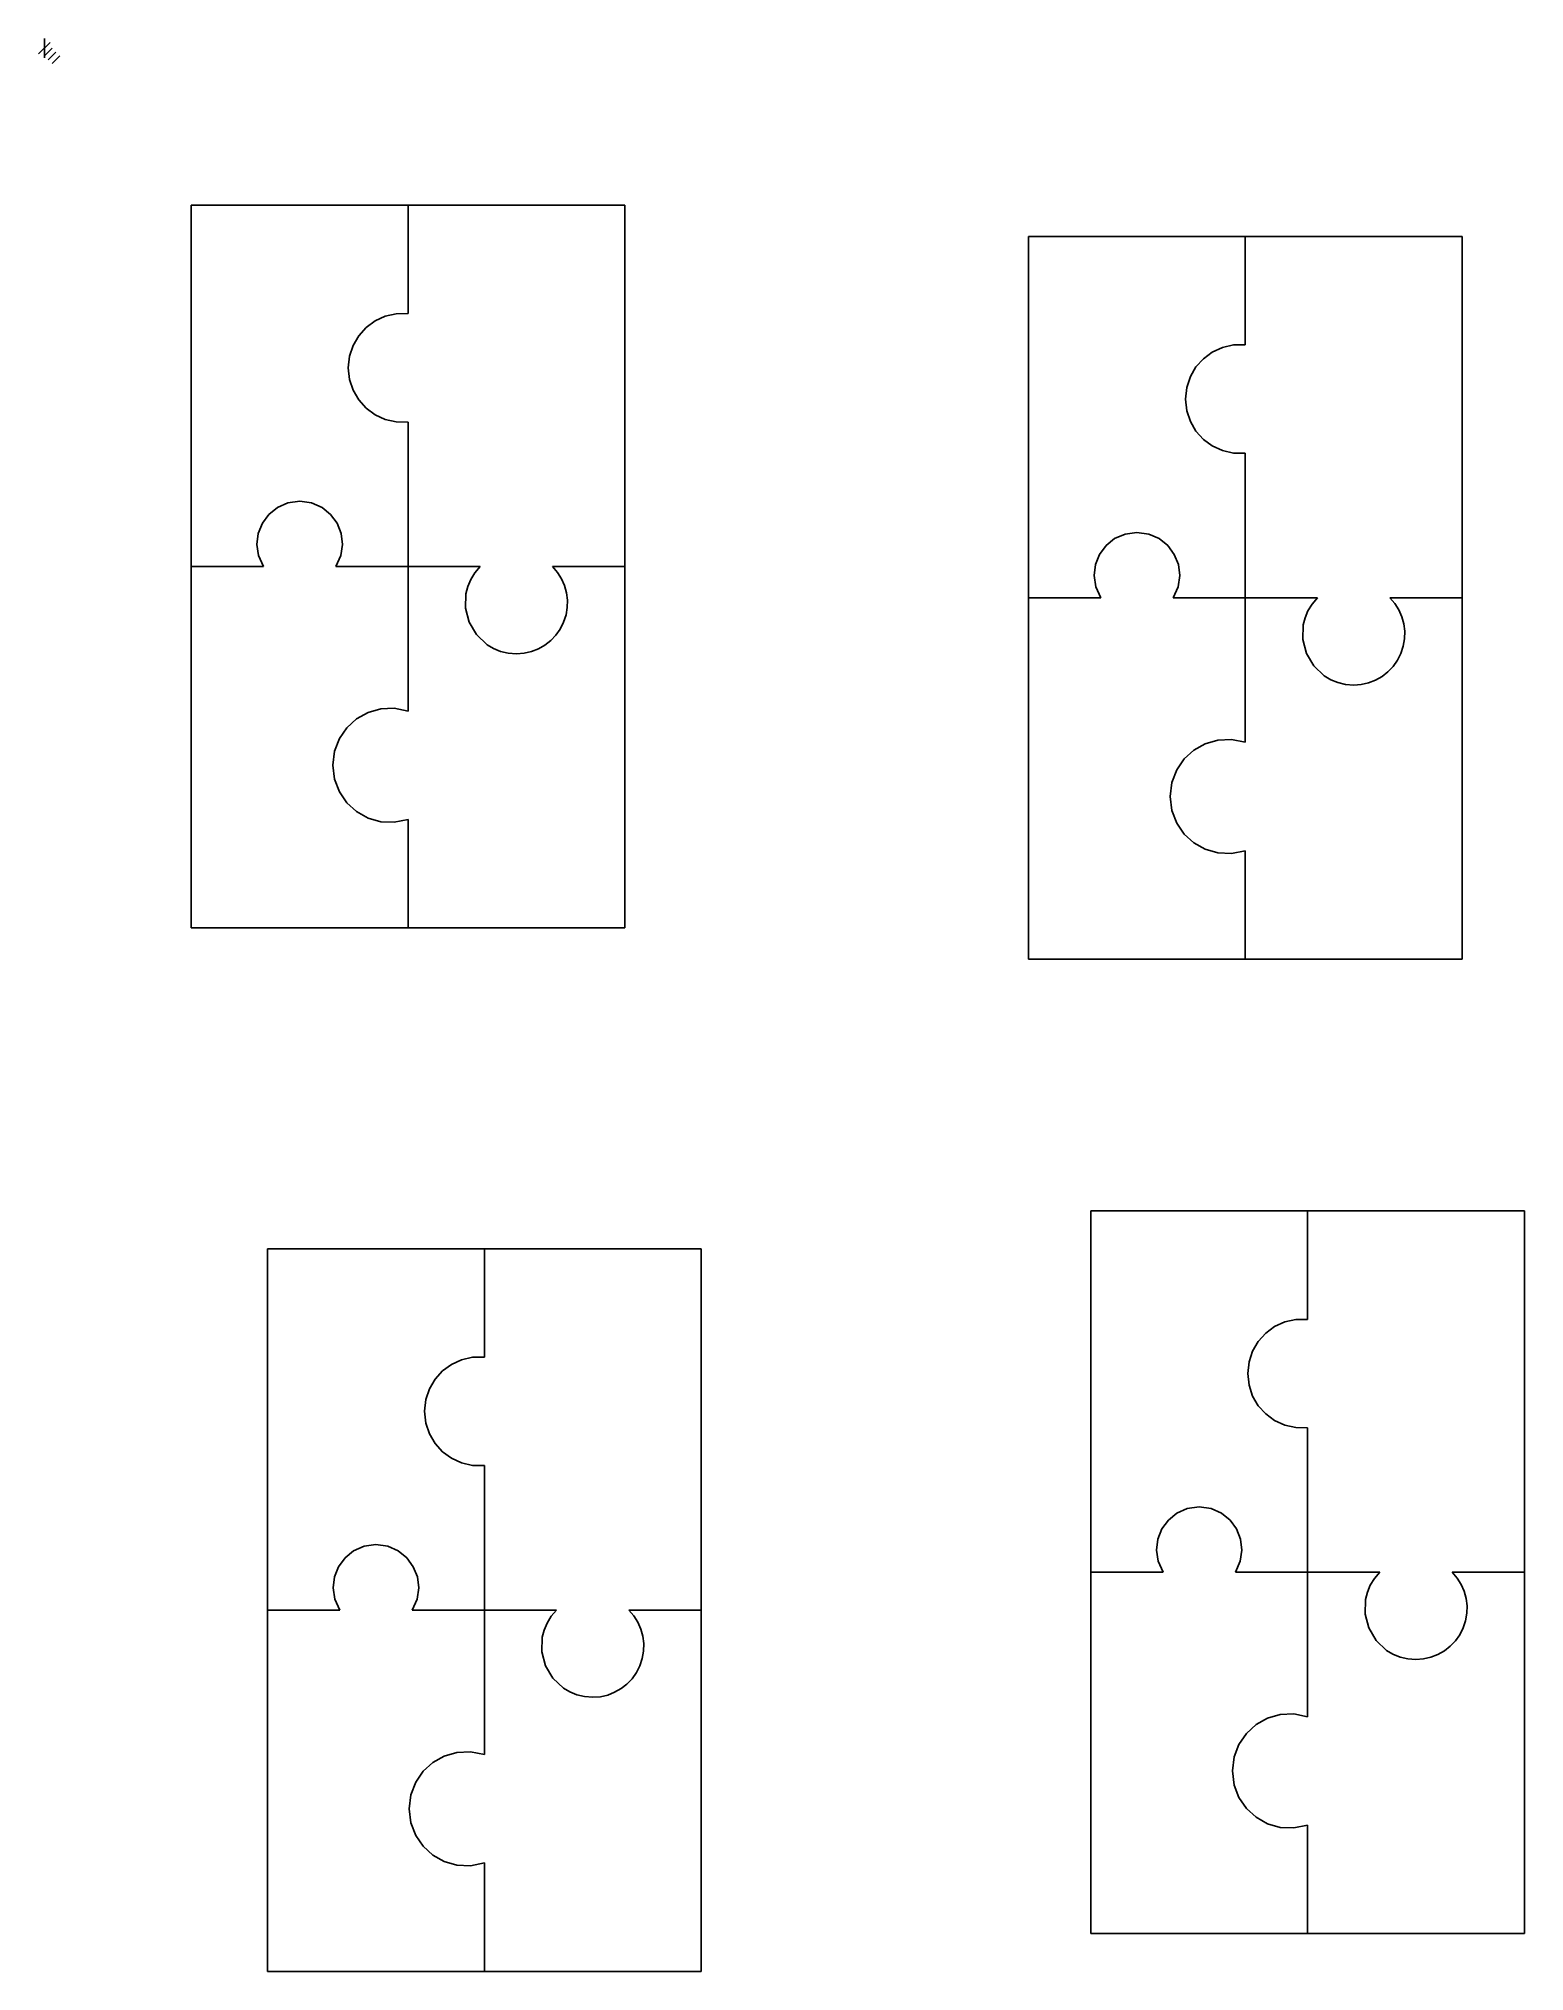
# Model space of a CAD drawing. Extents: x -1 to 205, y 31 to 298.
import ezdxf

# ---------------------------------------------------------------- set-up
doc = ezdxf.new("R2010")
doc.units = 0

msp = doc.modelspace()

# ---------------------------------------------------------------- linework, layer by layer
for p, q in [((20.339, 175.267), (20.339, 275.267)), ((20.339, 275.267), (80.3389, 275.267)), ((20.339, 175.267), (20.339, 275.267)), ((20.339, 275.267), (80.3389, 275.267)), ((20.339, 175.267), (20.339, 275.267)), ((20.339, 275.267), (80.3389, 275.267)), ((20.339, 175.267), (20.339, 275.267)), ((20.339, 275.267), (80.3389, 275.267)), ((50.3389, 275.267), (50.3389, 260.267)), ((50.3389, 275.267), (50.3389, 260.267)), ((50.3389, 275.267), (50.3389, 260.267)), ((50.3389, 275.267), (50.3389, 260.267)), ((80.3389, 275.267), (80.3389, 175.267)), ((80.3389, 275.267), (80.3389, 175.267)), ((80.3389, 275.267), (80.3389, 175.267)), ((80.3389, 275.267), (80.3389, 175.267)), ((136.225, 170.944), (136.225, 270.944)), ((136.225, 270.944), (196.225, 270.944)), ((136.225, 170.944), (136.225, 270.944)), ((136.225, 270.944), (196.225, 270.944)), ((136.225, 170.944), (136.225, 270.944)), ((136.225, 270.944), (196.225, 270.944)), ((136.225, 170.944), (136.225, 270.944)), ((136.225, 270.944), (196.225, 270.944)), ((166.225, 270.944), (166.225, 255.944)), ((166.225, 270.944), (166.225, 255.944)), ((166.225, 270.944), (166.225, 255.944)), ((166.225, 270.944), (166.225, 255.944)), ((196.225, 270.944), (196.225, 170.944)), ((196.225, 270.944), (196.225, 170.944)), ((196.225, 270.944), (196.225, 170.944)), ((196.225, 270.944), (196.225, 170.944)), ((47.175674, 259.905891), (45.772349, 259.260507)), ((47.175674, 259.905891), (45.772349, 259.260507)), ((47.175674, 259.905891), (45.772349, 259.260507)), ((47.175674, 259.905891), (45.772349, 259.260507)), ((48.710563, 260.252903), (47.175674, 259.905891)), ((48.710563, 260.252903), (47.175674, 259.905891)), ((48.710563, 260.252903), (47.175674, 259.905891)), ((48.710563, 260.252903), (47.175674, 259.905891)), ((50.3389, 260.267), (48.710563, 260.252903)), ((50.3389, 260.267), (48.710563, 260.252903)), ((50.3389, 260.267), (48.710563, 260.252903)), ((50.3389, 260.267), (48.710563, 260.252903)), ((43.512853, 257.212796), (42.732911, 255.879553)), ((43.512853, 257.212796), (42.732911, 255.879553)), ((43.512853, 257.212796), (42.732911, 255.879553)), ((43.512853, 257.212796), (42.732911, 255.879553)), ((44.538704, 258.351295), (43.512853, 257.212796)), ((44.538704, 258.351295), (43.512853, 257.212796)), ((44.538704, 258.351295), (43.512853, 257.212796)), ((44.538704, 258.351295), (43.512853, 257.212796)), ((45.772349, 259.260507), (44.538704, 258.351295)), ((45.772349, 259.260507), (44.538704, 258.351295)), ((45.772349, 259.260507), (44.538704, 258.351295)), ((45.772349, 259.260507), (44.538704, 258.351295)), ((42.236995, 254.38611), (42.06322, 252.76701)), ((42.236995, 254.38611), (42.06322, 252.76701)), ((42.236995, 254.38611), (42.06322, 252.76701)), ((42.236995, 254.38611), (42.06322, 252.76701)), ((42.732911, 255.879553), (42.236995, 254.38611)), ((42.732911, 255.879553), (42.236995, 254.38611)), ((42.732911, 255.879553), (42.236995, 254.38611)), ((42.732911, 255.879553), (42.236995, 254.38611)), ((161.658449, 254.937507), (160.424804, 254.028295)), ((161.658449, 254.937507), (160.424804, 254.028295)), ((161.658449, 254.937507), (160.424804, 254.028295)), ((161.658449, 254.937507), (160.424804, 254.028295)), ((163.061774, 255.582891), (161.658449, 254.937507)), ((163.061774, 255.582891), (161.658449, 254.937507)), ((163.061774, 255.582891), (161.658449, 254.937507)), ((163.061774, 255.582891), (161.658449, 254.937507)), ((164.596663, 255.929903), (163.061774, 255.582891)), ((164.596663, 255.929903), (163.061774, 255.582891)), ((164.596663, 255.929903), (163.061774, 255.582891)), ((164.596663, 255.929903), (163.061774, 255.582891)), ((166.225, 255.944), (164.596663, 255.929903)), ((166.225, 255.944), (164.596663, 255.929903)), ((166.225, 255.944), (164.596663, 255.929903)), ((166.225, 255.944), (164.596663, 255.929903)), ((42.06322, 252.76701), (42.236995, 251.147913)), ((42.06322, 252.76701), (42.236995, 251.147913)), ((42.06322, 252.76701), (42.236995, 251.147913)), ((42.06322, 252.76701), (42.236995, 251.147913)), ((158.619011, 251.556553), (158.123095, 250.06311)), ((158.619011, 251.556553), (158.123095, 250.06311)), ((158.619011, 251.556553), (158.123095, 250.06311)), ((158.619011, 251.556553), (158.123095, 250.06311)), ((159.398953, 252.889796), (158.619011, 251.556553)), ((159.398953, 252.889796), (158.619011, 251.556553)), ((159.398953, 252.889796), (158.619011, 251.556553)), ((159.398953, 252.889796), (158.619011, 251.556553)), ((160.424804, 254.028295), (159.398953, 252.889796)), ((160.424804, 254.028295), (159.398953, 252.889796)), ((160.424804, 254.028295), (159.398953, 252.889796)), ((160.424804, 254.028295), (159.398953, 252.889796)), ((42.236995, 251.147913), (42.73291, 249.654472)), ((42.236995, 251.147913), (42.73291, 249.654472)), ((42.236995, 251.147913), (42.73291, 249.654472)), ((42.236995, 251.147913), (42.73291, 249.654472)), ((42.73291, 249.654472), (43.51285, 248.321231)), ((42.73291, 249.654472), (43.51285, 248.321231)), ((42.73291, 249.654472), (43.51285, 248.321231)), ((42.73291, 249.654472), (43.51285, 248.321231)), ((158.123095, 250.06311), (157.94932, 248.44401)), ((158.123095, 250.06311), (157.94932, 248.44401)), ((158.123095, 250.06311), (157.94932, 248.44401)), ((158.123095, 250.06311), (157.94932, 248.44401)), ((43.51285, 248.321231), (44.5387, 247.182732)), ((43.51285, 248.321231), (44.5387, 247.182732)), ((43.51285, 248.321231), (44.5387, 247.182732)), ((43.51285, 248.321231), (44.5387, 247.182732)), ((44.5387, 247.182732), (45.772345, 246.273519)), ((44.5387, 247.182732), (45.772345, 246.273519)), ((44.5387, 247.182732), (45.772345, 246.273519)), ((44.5387, 247.182732), (45.772345, 246.273519)), ((45.772345, 246.273519), (47.17567, 245.628134)), ((45.772345, 246.273519), (47.17567, 245.628134)), ((45.772345, 246.273519), (47.17567, 245.628134)), ((45.772345, 246.273519), (47.17567, 245.628134)), ((157.94932, 248.44401), (158.123095, 246.824913)), ((157.94932, 248.44401), (158.123095, 246.824913)), ((157.94932, 248.44401), (158.123095, 246.824913)), ((157.94932, 248.44401), (158.123095, 246.824913)), ((158.123095, 246.824913), (158.61901, 245.331472)), ((158.123095, 246.824913), (158.61901, 245.331472)), ((158.123095, 246.824913), (158.61901, 245.331472)), ((158.123095, 246.824913), (158.61901, 245.331472)), ((47.17567, 245.628134), (48.71056, 245.28112)), ((47.17567, 245.628134), (48.71056, 245.28112)), ((47.17567, 245.628134), (48.71056, 245.28112)), ((47.17567, 245.628134), (48.71056, 245.28112)), ((48.71056, 245.28112), (50.3389, 245.26702)), ((48.71056, 245.28112), (50.3389, 245.26702)), ((48.71056, 245.28112), (50.3389, 245.26702)), ((48.71056, 245.28112), (50.3389, 245.26702)), ((50.3389, 245.267), (50.3389, 225.267)), ((50.3389, 245.267), (50.3389, 225.267)), ((50.3389, 245.267), (50.3389, 225.267)), ((50.3389, 245.267), (50.3389, 225.267)), ((158.61901, 245.331472), (159.39895, 243.998231)), ((158.61901, 245.331472), (159.39895, 243.998231)), ((158.61901, 245.331472), (159.39895, 243.998231)), ((158.61901, 245.331472), (159.39895, 243.998231)), ((159.39895, 243.998231), (160.4248, 242.859733)), ((159.39895, 243.998231), (160.4248, 242.859733)), ((159.39895, 243.998231), (160.4248, 242.859733)), ((159.39895, 243.998231), (160.4248, 242.859733)), ((160.4248, 242.859733), (161.658445, 241.950519)), ((160.4248, 242.859733), (161.658445, 241.950519)), ((160.4248, 242.859733), (161.658445, 241.950519)), ((160.4248, 242.859733), (161.658445, 241.950519)), ((161.658445, 241.950519), (163.06177, 241.305134)), ((161.658445, 241.950519), (163.06177, 241.305134)), ((161.658445, 241.950519), (163.06177, 241.305134)), ((161.658445, 241.950519), (163.06177, 241.305134)), ((163.06177, 241.305134), (164.59666, 240.95812)), ((163.06177, 241.305134), (164.59666, 240.95812)), ((163.06177, 241.305134), (164.59666, 240.95812)), ((163.06177, 241.305134), (164.59666, 240.95812)), ((164.59666, 240.95812), (166.225, 240.94402)), ((164.59666, 240.95812), (166.225, 240.94402)), ((164.59666, 240.95812), (166.225, 240.94402)), ((164.59666, 240.95812), (166.225, 240.94402)), ((166.225, 240.944), (166.225, 220.944)), ((166.225, 240.944), (166.225, 220.944)), ((166.225, 240.944), (166.225, 220.944)), ((166.225, 240.944), (166.225, 220.944)), ((32.248847, 233.458734), (31.061811, 232.492892)), ((32.248847, 233.458734), (31.061811, 232.492892)), ((32.248847, 233.458734), (31.061811, 232.492892)), ((32.248847, 233.458734), (31.061811, 232.492892)), ((33.688149, 234.092416), (32.248847, 233.458734)), ((33.688149, 234.092416), (32.248847, 233.458734)), ((33.688149, 234.092416), (32.248847, 233.458734)), ((33.688149, 234.092416), (32.248847, 233.458734)), ((35.33891, 234.32006), (33.688149, 234.092416)), ((35.33891, 234.32006), (33.688149, 234.092416)), ((35.33891, 234.32006), (33.688149, 234.092416)), ((35.33891, 234.32006), (33.688149, 234.092416)), ((36.98967, 234.092416), (35.33891, 234.32006)), ((36.98967, 234.092416), (35.33891, 234.32006)), ((36.98967, 234.092416), (35.33891, 234.32006)), ((36.98967, 234.092416), (35.33891, 234.32006)), ((38.428973, 233.458735), (36.98967, 234.092416)), ((38.428973, 233.458735), (36.98967, 234.092416)), ((38.428973, 233.458735), (36.98967, 234.092416)), ((38.428973, 233.458735), (36.98967, 234.092416)), ((39.616008, 232.492895), (38.428973, 233.458735)), ((39.616008, 232.492895), (38.428973, 233.458735)), ((39.616008, 232.492895), (38.428973, 233.458735)), ((39.616008, 232.492895), (38.428973, 233.458735)), ((30.16785, 231.268769), (29.607772, 229.86024)), ((30.16785, 231.268769), (29.607772, 229.86024)), ((30.16785, 231.268769), (29.607772, 229.86024)), ((30.16785, 231.268769), (29.607772, 229.86024)), ((31.061811, 232.492892), (30.16785, 231.268769)), ((31.061811, 232.492892), (30.16785, 231.268769)), ((31.061811, 232.492892), (30.16785, 231.268769)), ((31.061811, 232.492892), (30.16785, 231.268769)), ((40.509969, 231.268772), (39.616008, 232.492895)), ((40.509969, 231.268772), (39.616008, 232.492895)), ((40.509969, 231.268772), (39.616008, 232.492895)), ((40.509969, 231.268772), (39.616008, 232.492895)), ((41.070047, 229.860245), (40.509969, 231.268772)), ((41.070047, 229.860245), (40.509969, 231.268772)), ((41.070047, 229.860245), (40.509969, 231.268772)), ((41.070047, 229.860245), (40.509969, 231.268772)), ((29.607772, 229.86024), (29.422386, 228.341184)), ((29.607772, 229.86024), (29.422386, 228.341184)), ((29.607772, 229.86024), (29.422386, 228.341184)), ((29.607772, 229.86024), (29.422386, 228.341184)), ((29.422386, 228.341184), (29.652499, 226.785478)), ((29.422386, 228.341184), (29.652499, 226.785478)), ((29.422386, 228.341184), (29.652499, 226.785478)), ((29.422386, 228.341184), (29.652499, 226.785478)), ((41.025321, 226.785481), (41.255434, 228.341188)), ((41.025321, 226.785481), (41.255434, 228.341188)), ((41.025321, 226.785481), (41.255434, 228.341188)), ((41.025321, 226.785481), (41.255434, 228.341188)), ((41.255434, 228.341188), (41.070047, 229.860245)), ((41.255434, 228.341188), (41.070047, 229.860245)), ((41.255434, 228.341188), (41.070047, 229.860245)), ((41.255434, 228.341188), (41.070047, 229.860245)), ((146.947911, 228.169892), (146.05395, 226.945769)), ((146.947911, 228.169892), (146.05395, 226.945769)), ((146.947911, 228.169892), (146.05395, 226.945769)), ((146.947911, 228.169892), (146.05395, 226.945769)), ((148.134947, 229.135734), (146.947911, 228.169892)), ((148.134947, 229.135734), (146.947911, 228.169892)), ((148.134947, 229.135734), (146.947911, 228.169892)), ((148.134947, 229.135734), (146.947911, 228.169892)), ((149.574249, 229.769416), (148.134947, 229.135734)), ((149.574249, 229.769416), (148.134947, 229.135734)), ((149.574249, 229.769416), (148.134947, 229.135734)), ((149.574249, 229.769416), (148.134947, 229.135734)), ((151.22501, 229.99706), (149.574249, 229.769416)), ((151.22501, 229.99706), (149.574249, 229.769416)), ((151.22501, 229.99706), (149.574249, 229.769416)), ((151.22501, 229.99706), (149.574249, 229.769416)), ((152.87577, 229.769416), (151.22501, 229.99706)), ((152.87577, 229.769416), (151.22501, 229.99706)), ((152.87577, 229.769416), (151.22501, 229.99706)), ((152.87577, 229.769416), (151.22501, 229.99706)), ((154.315073, 229.135734), (152.87577, 229.769416)), ((154.315073, 229.135734), (152.87577, 229.769416)), ((154.315073, 229.135734), (152.87577, 229.769416)), ((154.315073, 229.135734), (152.87577, 229.769416)), ((155.502108, 228.169892), (154.315073, 229.135734)), ((155.502108, 228.169892), (154.315073, 229.135734)), ((155.502108, 228.169892), (154.315073, 229.135734)), ((155.502108, 228.169892), (154.315073, 229.135734)), ((156.396069, 226.945769), (155.502108, 228.169892)), ((156.396069, 226.945769), (155.502108, 228.169892)), ((156.396069, 226.945769), (155.502108, 228.169892)), ((156.396069, 226.945769), (155.502108, 228.169892)), ((20.3389, 225.267), (30.3389, 225.267)), ((20.3389, 225.267), (30.3389, 225.267)), ((20.3389, 225.267), (30.3389, 225.267)), ((20.3389, 225.267), (30.3389, 225.267)), ((29.652499, 226.785478), (30.33892, 225.267)), ((29.652499, 226.785478), (30.33892, 225.267)), ((29.652499, 226.785478), (30.33892, 225.267)), ((29.652499, 226.785478), (30.33892, 225.267)), ((40.3389, 225.267), (41.025321, 226.785481)), ((40.3389, 225.267), (41.025321, 226.785481)), ((40.3389, 225.267), (41.025321, 226.785481)), ((40.3389, 225.267), (41.025321, 226.785481)), ((40.3389, 225.267), (50.3389, 225.267)), ((40.3389, 225.267), (50.3389, 225.267)), ((40.3389, 225.267), (50.3389, 225.267)), ((40.3389, 225.267), (50.3389, 225.267)), ((50.3389, 205.267), (50.3389, 225.267)), ((50.3389, 225.267), (60.3389, 225.267)), ((50.3389, 205.267), (50.3389, 225.267)), ((50.3389, 225.267), (60.3389, 225.267)), ((50.3389, 205.267), (50.3389, 225.267)), ((50.3389, 225.267), (60.3389, 225.267)), ((50.3389, 205.267), (50.3389, 225.267)), ((50.3389, 225.267), (60.3389, 225.267)), ((60.3389, 225.267), (59.591713, 224.397307)), ((60.3389, 225.267), (59.591713, 224.397307)), ((60.3389, 225.267), (59.591713, 224.397307)), ((60.3389, 225.267), (59.591713, 224.397307)), ((71.030257, 224.463634), (70.33888, 225.267)), ((71.030257, 224.463634), (70.33888, 225.267)), ((71.030257, 224.463634), (70.33888, 225.267)), ((71.030257, 224.463634), (70.33888, 225.267)), ((70.3389, 225.267), (80.3389, 225.267)), ((70.3389, 225.267), (80.3389, 225.267)), ((70.3389, 225.267), (80.3389, 225.267)), ((70.3389, 225.267), (80.3389, 225.267)), ((145.493872, 225.53724), (145.308486, 224.018184)), ((145.493872, 225.53724), (145.308486, 224.018184)), ((145.493872, 225.53724), (145.308486, 224.018184)), ((145.493872, 225.53724), (145.308486, 224.018184)), ((146.05395, 226.945769), (145.493872, 225.53724)), ((146.05395, 226.945769), (145.493872, 225.53724)), ((146.05395, 226.945769), (145.493872, 225.53724)), ((146.05395, 226.945769), (145.493872, 225.53724)), ((156.956147, 225.53724), (156.396069, 226.945769)), ((156.956147, 225.53724), (156.396069, 226.945769)), ((156.956147, 225.53724), (156.396069, 226.945769)), ((156.956147, 225.53724), (156.396069, 226.945769)), ((157.141534, 224.018184), (156.956147, 225.53724)), ((157.141534, 224.018184), (156.956147, 225.53724)), ((157.141534, 224.018184), (156.956147, 225.53724)), ((157.141534, 224.018184), (156.956147, 225.53724)), ((58.606269, 222.498806), (58.354927, 221.501572)), ((58.606269, 222.498806), (58.354927, 221.501572)), ((58.606269, 222.498806), (58.354927, 221.501572)), ((58.606269, 222.498806), (58.354927, 221.501572)), ((59.01635, 223.469314), (58.606269, 222.498806)), ((59.01635, 223.469314), (58.606269, 222.498806)), ((59.01635, 223.469314), (58.606269, 222.498806)), ((59.01635, 223.469314), (58.606269, 222.498806)), ((59.591713, 224.397307), (59.01635, 223.469314)), ((59.591713, 224.397307), (59.01635, 223.469314)), ((59.591713, 224.397307), (59.01635, 223.469314)), ((59.591713, 224.397307), (59.01635, 223.469314)), ((71.585452, 223.581347), (71.030257, 224.463634)), ((71.585452, 223.581347), (71.030257, 224.463634)), ((71.585452, 223.581347), (71.030257, 224.463634)), ((71.585452, 223.581347), (71.030257, 224.463634)), ((72.001161, 222.636763), (71.585452, 223.581347)), ((72.001161, 222.636763), (71.585452, 223.581347)), ((72.001161, 222.636763), (71.585452, 223.581347)), ((72.001161, 222.636763), (71.585452, 223.581347)), ((72.274076, 221.6465), (72.001161, 222.636763)), ((72.274076, 221.6465), (72.001161, 222.636763)), ((72.274076, 221.6465), (72.001161, 222.636763)), ((72.274076, 221.6465), (72.001161, 222.636763)), ((145.308486, 224.018184), (145.538599, 222.462478)), ((145.308486, 224.018184), (145.538599, 222.462478)), ((145.308486, 224.018184), (145.538599, 222.462478)), ((145.308486, 224.018184), (145.538599, 222.462478)), ((145.538599, 222.462478), (146.22502, 220.944)), ((145.538599, 222.462478), (146.22502, 220.944)), ((145.538599, 222.462478), (146.22502, 220.944)), ((145.538599, 222.462478), (146.22502, 220.944)), ((156.225, 220.944), (156.911421, 222.462478)), ((156.225, 220.944), (156.911421, 222.462478)), ((156.225, 220.944), (156.911421, 222.462478)), ((156.225, 220.944), (156.911421, 222.462478)), ((156.911421, 222.462478), (157.141534, 224.018184)), ((156.911421, 222.462478), (157.141534, 224.018184)), ((156.911421, 222.462478), (157.141534, 224.018184)), ((156.911421, 222.462478), (157.141534, 224.018184)), ((58.354927, 221.501572), (58.302288, 219.490066)), ((58.354927, 221.501572), (58.302288, 219.490066)), ((58.354927, 221.501572), (58.302288, 219.490066)), ((58.354927, 221.501572), (58.302288, 219.490066)), ((58.302288, 219.490066), (58.806093, 217.561089)), ((58.302288, 219.490066), (58.806093, 217.561089)), ((58.302288, 219.490066), (58.806093, 217.561089)), ((58.302288, 219.490066), (58.806093, 217.561089)), ((72.203006, 218.567855), (72.378305, 219.595425)), ((72.203006, 218.567855), (72.378305, 219.595425)), ((72.203006, 218.567855), (72.378305, 219.595425)), ((72.203006, 218.567855), (72.378305, 219.595425)), ((72.400893, 220.62718), (72.274076, 221.6465)), ((72.400893, 220.62718), (72.274076, 221.6465)), ((72.400893, 220.62718), (72.274076, 221.6465)), ((72.400893, 220.62718), (72.274076, 221.6465)), ((72.378305, 219.595425), (72.400893, 220.62718)), ((72.378305, 219.595425), (72.400893, 220.62718)), ((72.378305, 219.595425), (72.400893, 220.62718)), ((72.378305, 219.595425), (72.400893, 220.62718)), ((136.225, 220.944), (146.225, 220.944)), ((136.225, 220.944), (146.225, 220.944)), ((136.225, 220.944), (146.225, 220.944)), ((136.225, 220.944), (146.225, 220.944)), ((156.225, 220.944), (166.225, 220.944)), ((156.225, 220.944), (166.225, 220.944)), ((156.225, 220.944), (166.225, 220.944)), ((156.225, 220.944), (166.225, 220.944)), ((166.225, 200.944), (166.225, 220.944)), ((166.225, 220.944), (176.225, 220.944)), ((166.225, 200.944), (166.225, 220.944)), ((166.225, 220.944), (176.225, 220.944)), ((166.225, 200.944), (166.225, 220.944)), ((166.225, 220.944), (176.225, 220.944)), ((166.225, 200.944), (166.225, 220.944)), ((166.225, 220.944), (176.225, 220.944)), ((175.477813, 220.074307), (174.90245, 219.146314)), ((175.477813, 220.074307), (174.90245, 219.146314)), ((175.477813, 220.074307), (174.90245, 219.146314)), ((175.477813, 220.074307), (174.90245, 219.146314)), ((176.225, 220.944), (175.477813, 220.074307)), ((176.225, 220.944), (175.477813, 220.074307)), ((176.225, 220.944), (175.477813, 220.074307)), ((176.225, 220.944), (175.477813, 220.074307)), ((186.916357, 220.140634), (186.22498, 220.944)), ((186.916357, 220.140634), (186.22498, 220.944)), ((186.916357, 220.140634), (186.22498, 220.944)), ((186.916357, 220.140634), (186.22498, 220.944)), ((186.225, 220.944), (196.225, 220.944)), ((186.225, 220.944), (196.225, 220.944)), ((186.225, 220.944), (196.225, 220.944)), ((186.225, 220.944), (196.225, 220.944)), ((187.471552, 219.258347), (186.916357, 220.140634)), ((187.471552, 219.258347), (186.916357, 220.140634)), ((187.471552, 219.258347), (186.916357, 220.140634)), ((187.471552, 219.258347), (186.916357, 220.140634)), ((58.806093, 217.561089), (59.813997, 215.840932)), ((58.806093, 217.561089), (59.813997, 215.840932)), ((58.806093, 217.561089), (59.813997, 215.840932)), ((58.806093, 217.561089), (59.813997, 215.840932)), ((71.394054, 216.614943), (71.87169, 217.56109)), ((71.394054, 216.614943), (71.87169, 217.56109)), ((71.394054, 216.614943), (71.87169, 217.56109)), ((71.394054, 216.614943), (71.87169, 217.56109)), ((71.87169, 217.56109), (72.203006, 218.567855)), ((71.87169, 217.56109), (72.203006, 218.567855)), ((71.87169, 217.56109), (72.203006, 218.567855)), ((71.87169, 217.56109), (72.203006, 218.567855)), ((174.241027, 217.178572), (174.188388, 215.167066)), ((174.241027, 217.178572), (174.188388, 215.167066)), ((174.241027, 217.178572), (174.188388, 215.167066)), ((174.241027, 217.178572), (174.188388, 215.167066)), ((174.492369, 218.175806), (174.241027, 217.178572)), ((174.492369, 218.175806), (174.241027, 217.178572)), ((174.492369, 218.175806), (174.241027, 217.178572)), ((174.492369, 218.175806), (174.241027, 217.178572)), ((174.90245, 219.146314), (174.492369, 218.175806)), ((174.90245, 219.146314), (174.492369, 218.175806)), ((174.90245, 219.146314), (174.492369, 218.175806)), ((174.90245, 219.146314), (174.492369, 218.175806)), ((187.887261, 218.313763), (187.471552, 219.258347)), ((187.887261, 218.313763), (187.471552, 219.258347)), ((187.887261, 218.313763), (187.471552, 219.258347)), ((187.887261, 218.313763), (187.471552, 219.258347)), ((188.160176, 217.3235), (187.887261, 218.313763)), ((188.160176, 217.3235), (187.887261, 218.313763)), ((188.160176, 217.3235), (187.887261, 218.313763)), ((188.160176, 217.3235), (187.887261, 218.313763)), ((188.286993, 216.30418), (188.160176, 217.3235)), ((188.286993, 216.30418), (188.160176, 217.3235)), ((188.286993, 216.30418), (188.160176, 217.3235)), ((188.286993, 216.30418), (188.160176, 217.3235)), ((59.813997, 215.840932), (61.27366, 214.455886)), ((59.813997, 215.840932), (61.27366, 214.455886)), ((59.813997, 215.840932), (61.27366, 214.455886)), ((59.813997, 215.840932), (61.27366, 214.455886)), ((61.27366, 214.455886), (62.156543, 213.928497)), ((61.27366, 214.455886), (62.156543, 213.928497)), ((61.27366, 214.455886), (62.156543, 213.928497)), ((61.27366, 214.455886), (62.156543, 213.928497)), ((68.374146, 213.880676), (69.267349, 214.387874)), ((68.374146, 213.880676), (69.267349, 214.387874)), ((68.374146, 213.880676), (69.267349, 214.387874)), ((68.374146, 213.880676), (69.267349, 214.387874)), ((69.267349, 214.387874), (70.077794, 215.018925)), ((69.267349, 214.387874), (70.077794, 215.018925)), ((69.267349, 214.387874), (70.077794, 215.018925)), ((69.267349, 214.387874), (70.077794, 215.018925)), ((70.077794, 215.018925), (70.791392, 215.764418)), ((70.077794, 215.018925), (70.791392, 215.764418)), ((70.077794, 215.018925), (70.791392, 215.764418)), ((70.077794, 215.018925), (70.791392, 215.764418)), ((70.791392, 215.764418), (71.394054, 216.614943)), ((70.791392, 215.764418), (71.394054, 216.614943)), ((70.791392, 215.764418), (71.394054, 216.614943)), ((70.791392, 215.764418), (71.394054, 216.614943)), ((174.188388, 215.167066), (174.692193, 213.238089)), ((174.188388, 215.167066), (174.692193, 213.238089)), ((174.188388, 215.167066), (174.692193, 213.238089)), ((174.188388, 215.167066), (174.692193, 213.238089)), ((187.75779, 213.23809), (188.089106, 214.244855)), ((187.75779, 213.23809), (188.089106, 214.244855)), ((187.75779, 213.23809), (188.089106, 214.244855)), ((187.75779, 213.23809), (188.089106, 214.244855)), ((188.089106, 214.244855), (188.264405, 215.272425)), ((188.089106, 214.244855), (188.264405, 215.272425)), ((188.089106, 214.244855), (188.264405, 215.272425)), ((188.089106, 214.244855), (188.264405, 215.272425)), ((188.264405, 215.272425), (188.286993, 216.30418)), ((188.264405, 215.272425), (188.286993, 216.30418)), ((188.264405, 215.272425), (188.286993, 216.30418)), ((188.264405, 215.272425), (188.286993, 216.30418)), ((62.156543, 213.928497), (63.132738, 213.532245)), ((62.156543, 213.928497), (63.132738, 213.532245)), ((62.156543, 213.928497), (63.132738, 213.532245)), ((62.156543, 213.928497), (63.132738, 213.532245)), ((63.132738, 213.532245), (64.195701, 213.282917)), ((63.132738, 213.532245), (64.195701, 213.282917)), ((63.132738, 213.532245), (64.195701, 213.282917)), ((63.132738, 213.532245), (64.195701, 213.282917)), ((64.195701, 213.282917), (65.33889, 213.1963)), ((64.195701, 213.282917), (65.33889, 213.1963)), ((64.195701, 213.282917), (65.33889, 213.1963)), ((64.195701, 213.282917), (65.33889, 213.1963)), ((65.33889, 213.1963), (66.395827, 213.275478)), ((65.33889, 213.1963), (66.395827, 213.275478)), ((65.33889, 213.1963), (66.395827, 213.275478)), ((65.33889, 213.1963), (66.395827, 213.275478)), ((66.395827, 213.275478), (67.412276, 213.50674)), ((66.395827, 213.275478), (67.412276, 213.50674)), ((66.395827, 213.275478), (67.412276, 213.50674)), ((66.395827, 213.275478), (67.412276, 213.50674)), ((67.412276, 213.50674), (68.374146, 213.880676)), ((67.412276, 213.50674), (68.374146, 213.880676)), ((67.412276, 213.50674), (68.374146, 213.880676)), ((67.412276, 213.50674), (68.374146, 213.880676)), ((174.692193, 213.238089), (175.700097, 211.517932)), ((174.692193, 213.238089), (175.700097, 211.517932)), ((174.692193, 213.238089), (175.700097, 211.517932)), ((174.692193, 213.238089), (175.700097, 211.517932)), ((175.700097, 211.517932), (177.15976, 210.132886)), ((175.700097, 211.517932), (177.15976, 210.132886)), ((175.700097, 211.517932), (177.15976, 210.132886)), ((175.700097, 211.517932), (177.15976, 210.132886)), ((185.963894, 210.695925), (186.677492, 211.441418)), ((185.963894, 210.695925), (186.677492, 211.441418)), ((185.963894, 210.695925), (186.677492, 211.441418)), ((185.963894, 210.695925), (186.677492, 211.441418)), ((186.677492, 211.441418), (187.280154, 212.291943)), ((186.677492, 211.441418), (187.280154, 212.291943)), ((186.677492, 211.441418), (187.280154, 212.291943)), ((186.677492, 211.441418), (187.280154, 212.291943)), ((187.280154, 212.291943), (187.75779, 213.23809)), ((187.280154, 212.291943), (187.75779, 213.23809)), ((187.280154, 212.291943), (187.75779, 213.23809)), ((187.280154, 212.291943), (187.75779, 213.23809)), ((177.15976, 210.132886), (178.042643, 209.605497)), ((177.15976, 210.132886), (178.042643, 209.605497)), ((177.15976, 210.132886), (178.042643, 209.605497)), ((177.15976, 210.132886), (178.042643, 209.605497)), ((178.042643, 209.605497), (179.018838, 209.209245)), ((178.042643, 209.605497), (179.018838, 209.209245)), ((178.042643, 209.605497), (179.018838, 209.209245)), ((178.042643, 209.605497), (179.018838, 209.209245)), ((179.018838, 209.209245), (180.081801, 208.959917)), ((179.018838, 209.209245), (180.081801, 208.959917)), ((179.018838, 209.209245), (180.081801, 208.959917)), ((179.018838, 209.209245), (180.081801, 208.959917)), ((180.081801, 208.959917), (181.22499, 208.8733)), ((180.081801, 208.959917), (181.22499, 208.8733)), ((180.081801, 208.959917), (181.22499, 208.8733)), ((180.081801, 208.959917), (181.22499, 208.8733)), ((181.22499, 208.8733), (182.281927, 208.952478)), ((181.22499, 208.8733), (182.281927, 208.952478)), ((181.22499, 208.8733), (182.281927, 208.952478)), ((181.22499, 208.8733), (182.281927, 208.952478)), ((182.281927, 208.952478), (183.298376, 209.18374)), ((182.281927, 208.952478), (183.298376, 209.18374)), ((182.281927, 208.952478), (183.298376, 209.18374)), ((182.281927, 208.952478), (183.298376, 209.18374)), ((183.298376, 209.18374), (184.260246, 209.557676)), ((183.298376, 209.18374), (184.260246, 209.557676)), ((183.298376, 209.18374), (184.260246, 209.557676)), ((183.298376, 209.18374), (184.260246, 209.557676)), ((184.260246, 209.557676), (185.153449, 210.064874)), ((184.260246, 209.557676), (185.153449, 210.064874)), ((184.260246, 209.557676), (185.153449, 210.064874)), ((184.260246, 209.557676), (185.153449, 210.064874)), ((185.153449, 210.064874), (185.963894, 210.695925)), ((185.153449, 210.064874), (185.963894, 210.695925)), ((185.153449, 210.064874), (185.963894, 210.695925)), ((185.153449, 210.064874), (185.963894, 210.695925)), ((43.2164, 204.180411), (41.875908, 202.961284)), ((43.2164, 204.180411), (41.875908, 202.961284)), ((43.2164, 204.180411), (41.875908, 202.961284)), ((43.2164, 204.180411), (41.875908, 202.961284)), ((44.796855, 205.066612), (43.2164, 204.180411)), ((44.796855, 205.066612), (43.2164, 204.180411)), ((44.796855, 205.066612), (43.2164, 204.180411)), ((44.796855, 205.066612), (43.2164, 204.180411)), ((46.553363, 205.573821), (44.796855, 205.066612)), ((46.553363, 205.573821), (44.796855, 205.066612)), ((46.553363, 205.573821), (44.796855, 205.066612)), ((46.553363, 205.573821), (44.796855, 205.066612)), ((48.422014, 205.655972), (46.553363, 205.573821)), ((48.422014, 205.655972), (46.553363, 205.573821)), ((48.422014, 205.655972), (46.553363, 205.573821)), ((48.422014, 205.655972), (46.553363, 205.573821)), ((50.3389, 205.267), (48.422014, 205.655972)), ((50.3389, 205.267), (48.422014, 205.655972)), ((50.3389, 205.267), (48.422014, 205.655972)), ((50.3389, 205.267), (48.422014, 205.655972)), ((40.839288, 201.455296), (40.170448, 199.708513)), ((40.839288, 201.455296), (40.170448, 199.708513)), ((40.839288, 201.455296), (40.170448, 199.708513)), ((40.839288, 201.455296), (40.170448, 199.708513)), ((41.875908, 202.961284), (40.839288, 201.455296)), ((41.875908, 202.961284), (40.839288, 201.455296)), ((41.875908, 202.961284), (40.839288, 201.455296)), ((41.875908, 202.961284), (40.839288, 201.455296)), ((160.682955, 200.743616), (159.1025, 199.857415)), ((160.682955, 200.743616), (159.1025, 199.857415)), ((160.682955, 200.743616), (159.1025, 199.857415)), ((160.682955, 200.743616), (159.1025, 199.857415)), ((162.439462, 201.250825), (160.682955, 200.743616)), ((162.439462, 201.250825), (160.682955, 200.743616)), ((162.439462, 201.250825), (160.682955, 200.743616)), ((162.439462, 201.250825), (160.682955, 200.743616)), ((164.308114, 201.332975), (162.439462, 201.250825)), ((164.308114, 201.332975), (162.439462, 201.250825)), ((164.308114, 201.332975), (162.439462, 201.250825)), ((164.308114, 201.332975), (162.439462, 201.250825)), ((166.225, 200.944), (164.308114, 201.332975)), ((166.225, 200.944), (164.308114, 201.332975)), ((166.225, 200.944), (164.308114, 201.332975)), ((166.225, 200.944), (164.308114, 201.332975)), ((40.170448, 199.708513), (39.9333, 197.767)), ((40.170448, 199.708513), (39.9333, 197.767)), ((40.170448, 199.708513), (39.9333, 197.767)), ((40.170448, 199.708513), (39.9333, 197.767)), ((157.762008, 198.638287), (156.725388, 197.132297)), ((157.762008, 198.638287), (156.725388, 197.132297)), ((157.762008, 198.638287), (156.725388, 197.132297)), ((157.762008, 198.638287), (156.725388, 197.132297)), ((159.1025, 199.857415), (157.762008, 198.638287)), ((159.1025, 199.857415), (157.762008, 198.638287)), ((159.1025, 199.857415), (157.762008, 198.638287)), ((159.1025, 199.857415), (157.762008, 198.638287)), ((39.9333, 197.767), (40.170449, 195.825487)), ((39.9333, 197.767), (40.170449, 195.825487)), ((39.9333, 197.767), (40.170449, 195.825487)), ((39.9333, 197.767), (40.170449, 195.825487)), ((40.170449, 195.825487), (40.83929, 194.078704)), ((40.170449, 195.825487), (40.83929, 194.078704)), ((40.170449, 195.825487), (40.83929, 194.078704)), ((40.170449, 195.825487), (40.83929, 194.078704)), ((156.056548, 195.385513), (155.8194, 193.444)), ((156.056548, 195.385513), (155.8194, 193.444)), ((156.056548, 195.385513), (155.8194, 193.444)), ((156.056548, 195.385513), (155.8194, 193.444)), ((156.725388, 197.132297), (156.056548, 195.385513)), ((156.725388, 197.132297), (156.056548, 195.385513)), ((156.725388, 197.132297), (156.056548, 195.385513)), ((156.725388, 197.132297), (156.056548, 195.385513)), ((40.83929, 194.078704), (41.875913, 192.572716)), ((40.83929, 194.078704), (41.875913, 192.572716)), ((40.83929, 194.078704), (41.875913, 192.572716)), ((40.83929, 194.078704), (41.875913, 192.572716)), ((155.8194, 193.444), (156.056549, 191.502487)), ((155.8194, 193.444), (156.056549, 191.502487)), ((155.8194, 193.444), (156.056549, 191.502487)), ((155.8194, 193.444), (156.056549, 191.502487)), ((41.875913, 192.572716), (43.216408, 191.353589)), ((41.875913, 192.572716), (43.216408, 191.353589)), ((41.875913, 192.572716), (43.216408, 191.353589)), ((41.875913, 192.572716), (43.216408, 191.353589)), ((43.216408, 191.353589), (44.796863, 190.467388)), ((43.216408, 191.353589), (44.796863, 190.467388)), ((43.216408, 191.353589), (44.796863, 190.467388)), ((43.216408, 191.353589), (44.796863, 190.467388)), ((44.796863, 190.467388), (46.553371, 189.960179)), ((44.796863, 190.467388), (46.553371, 189.960179)), ((44.796863, 190.467388), (46.553371, 189.960179)), ((44.796863, 190.467388), (46.553371, 189.960179)), ((46.553371, 189.960179), (48.42202, 189.878028)), ((46.553371, 189.960179), (48.42202, 189.878028)), ((46.553371, 189.960179), (48.42202, 189.878028)), ((46.553371, 189.960179), (48.42202, 189.878028)), ((48.42202, 189.878028), (50.3389, 190.267)), ((48.42202, 189.878028), (50.3389, 190.267)), ((48.42202, 189.878028), (50.3389, 190.267)), ((48.42202, 189.878028), (50.3389, 190.267)), ((50.3389, 175.266), (50.3389, 190.268)), ((50.3389, 175.266), (50.3389, 190.268)), ((50.3389, 175.266), (50.3389, 190.268)), ((50.3389, 175.266), (50.3389, 190.268)), ((156.056549, 191.502487), (156.72539, 189.755704)), ((156.056549, 191.502487), (156.72539, 189.755704)), ((156.056549, 191.502487), (156.72539, 189.755704)), ((156.056549, 191.502487), (156.72539, 189.755704)), ((156.72539, 189.755704), (157.762013, 188.249716)), ((156.72539, 189.755704), (157.762013, 188.249716)), ((156.72539, 189.755704), (157.762013, 188.249716)), ((156.72539, 189.755704), (157.762013, 188.249716)), ((157.762013, 188.249716), (159.102508, 187.030589)), ((157.762013, 188.249716), (159.102508, 187.030589)), ((157.762013, 188.249716), (159.102508, 187.030589)), ((157.762013, 188.249716), (159.102508, 187.030589)), ((159.102508, 187.030589), (160.682963, 186.144388)), ((159.102508, 187.030589), (160.682963, 186.144388)), ((159.102508, 187.030589), (160.682963, 186.144388)), ((159.102508, 187.030589), (160.682963, 186.144388)), ((160.682963, 186.144388), (162.439471, 185.637179)), ((160.682963, 186.144388), (162.439471, 185.637179)), ((160.682963, 186.144388), (162.439471, 185.637179)), ((160.682963, 186.144388), (162.439471, 185.637179)), ((162.439471, 185.637179), (164.30812, 185.555028)), ((162.439471, 185.637179), (164.30812, 185.555028)), ((162.439471, 185.637179), (164.30812, 185.555028)), ((162.439471, 185.637179), (164.30812, 185.555028)), ((164.30812, 185.555028), (166.225, 185.944)), ((164.30812, 185.555028), (166.225, 185.944)), ((164.30812, 185.555028), (166.225, 185.944)), ((164.30812, 185.555028), (166.225, 185.944)), ((166.225, 170.943), (166.225, 185.945)), ((166.225, 170.943), (166.225, 185.945)), ((166.225, 170.943), (166.225, 185.945)), ((166.225, 170.943), (166.225, 185.945)), ((80.3389, 175.267), (20.339, 175.267)), ((80.3389, 175.267), (20.339, 175.267)), ((80.3389, 175.267), (20.339, 175.267)), ((80.3389, 175.267), (20.339, 175.267)), ((196.225, 170.944), (136.225, 170.944)), ((196.225, 170.944), (136.225, 170.944)), ((196.225, 170.944), (136.225, 170.944)), ((196.225, 170.944), (136.225, 170.944)), ((144.85, 36.0828), (144.85, 136.083)), ((144.85, 136.083), (204.85, 136.083)), ((144.85, 36.0828), (144.85, 136.083)), ((144.85, 136.083), (204.85, 136.083)), ((144.85, 36.0828), (144.85, 136.083)), ((144.85, 136.083), (204.85, 136.083)), ((144.85, 36.0828), (144.85, 136.083)), ((144.85, 136.083), (204.85, 136.083)), ((174.85, 136.083), (174.85, 121.083)), ((174.85, 136.083), (174.85, 121.083)), ((174.85, 136.083), (174.85, 121.083)), ((174.85, 136.083), (174.85, 121.083)), ((204.85, 136.083), (204.85, 36.0828)), ((204.85, 136.083), (204.85, 36.0828)), ((204.85, 136.083), (204.85, 36.0828)), ((204.85, 136.083), (204.85, 36.0828)), ((30.8968, 30.8556), (30.8968, 130.855)), ((30.8968, 130.855), (90.8968, 130.855)), ((30.8968, 30.8556), (30.8968, 130.855)), ((30.8968, 130.855), (90.8968, 130.855)), ((30.8968, 30.8556), (30.8968, 130.855)), ((30.8968, 130.855), (90.8968, 130.855)), ((30.8968, 30.8556), (30.8968, 130.855)), ((30.8968, 130.855), (90.8968, 130.855)), ((60.8968, 130.856), (60.8968, 115.856)), ((60.8968, 130.856), (60.8968, 115.856)), ((60.8968, 130.856), (60.8968, 115.856)), ((60.8968, 130.856), (60.8968, 115.856)), ((90.8968, 130.855), (90.8968, 30.8556)), ((90.8968, 130.855), (90.8968, 30.8556)), ((90.8968, 130.855), (90.8968, 30.8556)), ((90.8968, 130.855), (90.8968, 30.8556)), ((171.686774, 120.721891), (170.283449, 120.076507)), ((171.686774, 120.721891), (170.283449, 120.076507)), ((171.686774, 120.721891), (170.283449, 120.076507)), ((171.686774, 120.721891), (170.283449, 120.076507)), ((173.221663, 121.068903), (171.686774, 120.721891)), ((173.221663, 121.068903), (171.686774, 120.721891)), ((173.221663, 121.068903), (171.686774, 120.721891)), ((173.221663, 121.068903), (171.686774, 120.721891)), ((174.85, 121.083), (173.221663, 121.068903)), ((174.85, 121.083), (173.221663, 121.068903)), ((174.85, 121.083), (173.221663, 121.068903)), ((174.85, 121.083), (173.221663, 121.068903)), ((168.023953, 118.028796), (167.244011, 116.695553)), ((168.023953, 118.028796), (167.244011, 116.695553)), ((168.023953, 118.028796), (167.244011, 116.695553)), ((168.023953, 118.028796), (167.244011, 116.695553)), ((169.049804, 119.167295), (168.023953, 118.028796)), ((169.049804, 119.167295), (168.023953, 118.028796)), ((169.049804, 119.167295), (168.023953, 118.028796)), ((169.049804, 119.167295), (168.023953, 118.028796)), ((170.283449, 120.076507), (169.049804, 119.167295)), ((170.283449, 120.076507), (169.049804, 119.167295)), ((170.283449, 120.076507), (169.049804, 119.167295)), ((170.283449, 120.076507), (169.049804, 119.167295)), ((57.733574, 115.494891), (56.330249, 114.849507)), ((57.733574, 115.494891), (56.330249, 114.849507)), ((57.733574, 115.494891), (56.330249, 114.849507)), ((57.733574, 115.494891), (56.330249, 114.849507)), ((59.268463, 115.841903), (57.733574, 115.494891)), ((59.268463, 115.841903), (57.733574, 115.494891)), ((59.268463, 115.841903), (57.733574, 115.494891)), ((59.268463, 115.841903), (57.733574, 115.494891)), ((60.8968, 115.856), (59.268463, 115.841903)), ((60.8968, 115.856), (59.268463, 115.841903)), ((60.8968, 115.856), (59.268463, 115.841903)), ((60.8968, 115.856), (59.268463, 115.841903)), ((166.748095, 115.20211), (166.57432, 113.58301)), ((166.748095, 115.20211), (166.57432, 113.58301)), ((166.748095, 115.20211), (166.57432, 113.58301)), ((166.748095, 115.20211), (166.57432, 113.58301)), ((167.244011, 116.695553), (166.748095, 115.20211)), ((167.244011, 116.695553), (166.748095, 115.20211)), ((167.244011, 116.695553), (166.748095, 115.20211)), ((167.244011, 116.695553), (166.748095, 115.20211)), ((54.070753, 112.801796), (53.290811, 111.468553)), ((54.070753, 112.801796), (53.290811, 111.468553)), ((54.070753, 112.801796), (53.290811, 111.468553)), ((54.070753, 112.801796), (53.290811, 111.468553)), ((55.096604, 113.940295), (54.070753, 112.801796)), ((55.096604, 113.940295), (54.070753, 112.801796)), ((55.096604, 113.940295), (54.070753, 112.801796)), ((55.096604, 113.940295), (54.070753, 112.801796)), ((56.330249, 114.849507), (55.096604, 113.940295)), ((56.330249, 114.849507), (55.096604, 113.940295)), ((56.330249, 114.849507), (55.096604, 113.940295)), ((56.330249, 114.849507), (55.096604, 113.940295)), ((166.57432, 113.58301), (166.748095, 111.963913)), ((166.57432, 113.58301), (166.748095, 111.963913)), ((166.57432, 113.58301), (166.748095, 111.963913)), ((166.57432, 113.58301), (166.748095, 111.963913)), ((52.794895, 109.97511), (52.62112, 108.35601)), ((52.794895, 109.97511), (52.62112, 108.35601)), ((52.794895, 109.97511), (52.62112, 108.35601)), ((52.794895, 109.97511), (52.62112, 108.35601)), ((53.290811, 111.468553), (52.794895, 109.97511)), ((53.290811, 111.468553), (52.794895, 109.97511)), ((53.290811, 111.468553), (52.794895, 109.97511)), ((53.290811, 111.468553), (52.794895, 109.97511)), ((166.748095, 111.963913), (167.24401, 110.470472)), ((166.748095, 111.963913), (167.24401, 110.470472)), ((166.748095, 111.963913), (167.24401, 110.470472)), ((166.748095, 111.963913), (167.24401, 110.470472)), ((167.24401, 110.470472), (168.02395, 109.137231)), ((167.24401, 110.470472), (168.02395, 109.137231)), ((167.24401, 110.470472), (168.02395, 109.137231)), ((167.24401, 110.470472), (168.02395, 109.137231)), ((52.62112, 108.35601), (52.794895, 106.736913)), ((52.62112, 108.35601), (52.794895, 106.736913)), ((52.62112, 108.35601), (52.794895, 106.736913)), ((52.62112, 108.35601), (52.794895, 106.736913)), ((168.02395, 109.137231), (169.0498, 107.998732)), ((168.02395, 109.137231), (169.0498, 107.998732)), ((168.02395, 109.137231), (169.0498, 107.998732)), ((168.02395, 109.137231), (169.0498, 107.998732)), ((169.0498, 107.998732), (170.283445, 107.089519)), ((169.0498, 107.998732), (170.283445, 107.089519)), ((169.0498, 107.998732), (170.283445, 107.089519)), ((169.0498, 107.998732), (170.283445, 107.089519)), ((170.283445, 107.089519), (171.68677, 106.444134)), ((170.283445, 107.089519), (171.68677, 106.444134)), ((170.283445, 107.089519), (171.68677, 106.444134)), ((170.283445, 107.089519), (171.68677, 106.444134)), ((52.794895, 106.736913), (53.29081, 105.243472)), ((52.794895, 106.736913), (53.29081, 105.243472)), ((52.794895, 106.736913), (53.29081, 105.243472)), ((52.794895, 106.736913), (53.29081, 105.243472)), ((53.29081, 105.243472), (54.07075, 103.910231)), ((53.29081, 105.243472), (54.07075, 103.910231)), ((53.29081, 105.243472), (54.07075, 103.910231)), ((53.29081, 105.243472), (54.07075, 103.910231)), ((171.68677, 106.444134), (173.22166, 106.09712)), ((171.68677, 106.444134), (173.22166, 106.09712)), ((171.68677, 106.444134), (173.22166, 106.09712)), ((171.68677, 106.444134), (173.22166, 106.09712)), ((173.22166, 106.09712), (174.85, 106.08302)), ((173.22166, 106.09712), (174.85, 106.08302)), ((173.22166, 106.09712), (174.85, 106.08302)), ((173.22166, 106.09712), (174.85, 106.08302)), ((174.85, 106.082), (174.85, 86.0827)), ((174.85, 106.082), (174.85, 86.0827)), ((174.85, 106.082), (174.85, 86.0827)), ((174.85, 106.082), (174.85, 86.0827)), ((54.07075, 103.910231), (55.0966, 102.771732)), ((54.07075, 103.910231), (55.0966, 102.771732)), ((54.07075, 103.910231), (55.0966, 102.771732)), ((54.07075, 103.910231), (55.0966, 102.771732)), ((55.0966, 102.771732), (56.330245, 101.862519)), ((55.0966, 102.771732), (56.330245, 101.862519)), ((55.0966, 102.771732), (56.330245, 101.862519)), ((55.0966, 102.771732), (56.330245, 101.862519)), ((56.330245, 101.862519), (57.73357, 101.217134)), ((56.330245, 101.862519), (57.73357, 101.217134)), ((56.330245, 101.862519), (57.73357, 101.217134)), ((56.330245, 101.862519), (57.73357, 101.217134)), ((57.73357, 101.217134), (59.26846, 100.87012)), ((57.73357, 101.217134), (59.26846, 100.87012)), ((57.73357, 101.217134), (59.26846, 100.87012)), ((57.73357, 101.217134), (59.26846, 100.87012)), ((59.26846, 100.87012), (60.8968, 100.85602)), ((59.26846, 100.87012), (60.8968, 100.85602)), ((59.26846, 100.87012), (60.8968, 100.85602)), ((59.26846, 100.87012), (60.8968, 100.85602)), ((60.8968, 100.855), (60.8968, 80.8555)), ((60.8968, 100.855), (60.8968, 80.8555)), ((60.8968, 100.855), (60.8968, 80.8555)), ((60.8968, 100.855), (60.8968, 80.8555)), ((156.759947, 94.274434), (155.572911, 93.308592)), ((156.759947, 94.274434), (155.572911, 93.308592)), ((156.759947, 94.274434), (155.572911, 93.308592)), ((156.759947, 94.274434), (155.572911, 93.308592)), ((158.199249, 94.908116), (156.759947, 94.274434)), ((158.199249, 94.908116), (156.759947, 94.274434)), ((158.199249, 94.908116), (156.759947, 94.274434)), ((158.199249, 94.908116), (156.759947, 94.274434)), ((159.85001, 95.13576), (158.199249, 94.908116)), ((159.85001, 95.13576), (158.199249, 94.908116)), ((159.85001, 95.13576), (158.199249, 94.908116)), ((159.85001, 95.13576), (158.199249, 94.908116)), ((161.50077, 94.908116), (159.85001, 95.13576)), ((161.50077, 94.908116), (159.85001, 95.13576)), ((161.50077, 94.908116), (159.85001, 95.13576)), ((161.50077, 94.908116), (159.85001, 95.13576)), ((162.940073, 94.274435), (161.50077, 94.908116)), ((162.940073, 94.274435), (161.50077, 94.908116)), ((162.940073, 94.274435), (161.50077, 94.908116)), ((162.940073, 94.274435), (161.50077, 94.908116)), ((164.127108, 93.308595), (162.940073, 94.274435)), ((164.127108, 93.308595), (162.940073, 94.274435)), ((164.127108, 93.308595), (162.940073, 94.274435)), ((164.127108, 93.308595), (162.940073, 94.274435)), ((154.67895, 92.084469), (154.118872, 90.67594)), ((154.67895, 92.084469), (154.118872, 90.67594)), ((154.67895, 92.084469), (154.118872, 90.67594)), ((154.67895, 92.084469), (154.118872, 90.67594)), ((155.572911, 93.308592), (154.67895, 92.084469)), ((155.572911, 93.308592), (154.67895, 92.084469)), ((155.572911, 93.308592), (154.67895, 92.084469)), ((155.572911, 93.308592), (154.67895, 92.084469)), ((165.021069, 92.084473), (164.127108, 93.308595)), ((165.021069, 92.084473), (164.127108, 93.308595)), ((165.021069, 92.084473), (164.127108, 93.308595)), ((165.021069, 92.084473), (164.127108, 93.308595)), ((165.581147, 90.675945), (165.021069, 92.084473)), ((165.581147, 90.675945), (165.021069, 92.084473)), ((165.581147, 90.675945), (165.021069, 92.084473)), ((165.581147, 90.675945), (165.021069, 92.084473)), ((42.806747, 89.047334), (41.619711, 88.081492)), ((42.806747, 89.047334), (41.619711, 88.081492)), ((42.806747, 89.047334), (41.619711, 88.081492)), ((42.806747, 89.047334), (41.619711, 88.081492)), ((44.246049, 89.681016), (42.806747, 89.047334)), ((44.246049, 89.681016), (42.806747, 89.047334)), ((44.246049, 89.681016), (42.806747, 89.047334)), ((44.246049, 89.681016), (42.806747, 89.047334)), ((45.89681, 89.90866), (44.246049, 89.681016)), ((45.89681, 89.90866), (44.246049, 89.681016)), ((45.89681, 89.90866), (44.246049, 89.681016)), ((45.89681, 89.90866), (44.246049, 89.681016)), ((47.54757, 89.681016), (45.89681, 89.90866)), ((47.54757, 89.681016), (45.89681, 89.90866)), ((47.54757, 89.681016), (45.89681, 89.90866)), ((47.54757, 89.681016), (45.89681, 89.90866)), ((48.986873, 89.047335), (47.54757, 89.681016)), ((48.986873, 89.047335), (47.54757, 89.681016)), ((48.986873, 89.047335), (47.54757, 89.681016)), ((48.986873, 89.047335), (47.54757, 89.681016)), ((50.173908, 88.081495), (48.986873, 89.047335)), ((50.173908, 88.081495), (48.986873, 89.047335)), ((50.173908, 88.081495), (48.986873, 89.047335)), ((50.173908, 88.081495), (48.986873, 89.047335)), ((154.118872, 90.67594), (153.933486, 89.156884)), ((154.118872, 90.67594), (153.933486, 89.156884)), ((154.118872, 90.67594), (153.933486, 89.156884)), ((154.118872, 90.67594), (153.933486, 89.156884)), ((153.933486, 89.156884), (154.163599, 87.601178)), ((153.933486, 89.156884), (154.163599, 87.601178)), ((153.933486, 89.156884), (154.163599, 87.601178)), ((153.933486, 89.156884), (154.163599, 87.601178)), ((165.536421, 87.601181), (165.766534, 89.156888)), ((165.536421, 87.601181), (165.766534, 89.156888)), ((165.536421, 87.601181), (165.766534, 89.156888)), ((165.536421, 87.601181), (165.766534, 89.156888)), ((165.766534, 89.156888), (165.581147, 90.675945)), ((165.766534, 89.156888), (165.581147, 90.675945)), ((165.766534, 89.156888), (165.581147, 90.675945)), ((165.766534, 89.156888), (165.581147, 90.675945)), ((40.72575, 86.857369), (40.165672, 85.44884)), ((40.72575, 86.857369), (40.165672, 85.44884)), ((40.72575, 86.857369), (40.165672, 85.44884)), ((40.72575, 86.857369), (40.165672, 85.44884)), ((41.619711, 88.081492), (40.72575, 86.857369)), ((41.619711, 88.081492), (40.72575, 86.857369)), ((41.619711, 88.081492), (40.72575, 86.857369)), ((41.619711, 88.081492), (40.72575, 86.857369)), ((51.067869, 86.857372), (50.173908, 88.081495)), ((51.067869, 86.857372), (50.173908, 88.081495)), ((51.067869, 86.857372), (50.173908, 88.081495)), ((51.067869, 86.857372), (50.173908, 88.081495)), ((51.627947, 85.448845), (51.067869, 86.857372)), ((51.627947, 85.448845), (51.067869, 86.857372)), ((51.627947, 85.448845), (51.067869, 86.857372)), ((51.627947, 85.448845), (51.067869, 86.857372)), ((144.85, 86.0827), (154.85, 86.0827)), ((144.85, 86.0827), (154.85, 86.0827)), ((144.85, 86.0827), (154.85, 86.0827)), ((144.85, 86.0827), (154.85, 86.0827)), ((154.163599, 87.601178), (154.85002, 86.0827)), ((154.163599, 87.601178), (154.85002, 86.0827)), ((154.163599, 87.601178), (154.85002, 86.0827)), ((154.163599, 87.601178), (154.85002, 86.0827)), ((164.85, 86.0827), (165.536421, 87.601181)), ((164.85, 86.0827), (165.536421, 87.601181)), ((164.85, 86.0827), (165.536421, 87.601181)), ((164.85, 86.0827), (165.536421, 87.601181)), ((164.85, 86.0827), (174.85, 86.0827)), ((164.85, 86.0827), (174.85, 86.0827)), ((164.85, 86.0827), (174.85, 86.0827)), ((164.85, 86.0827), (174.85, 86.0827)), ((174.85, 66.0828), (174.85, 86.0827)), ((174.85, 86.0827), (184.85, 86.0827)), ((174.85, 66.0828), (174.85, 86.0827)), ((174.85, 86.0827), (184.85, 86.0827)), ((174.85, 66.0828), (174.85, 86.0827)), ((174.85, 86.0827), (184.85, 86.0827)), ((174.85, 66.0828), (174.85, 86.0827)), ((174.85, 86.0827), (184.85, 86.0827)), ((184.85, 86.0827), (184.102813, 85.213007)), ((184.85, 86.0827), (184.102813, 85.213007)), ((184.85, 86.0827), (184.102813, 85.213007)), ((184.85, 86.0827), (184.102813, 85.213007)), ((195.541357, 85.279334), (194.84998, 86.0827)), ((195.541357, 85.279334), (194.84998, 86.0827)), ((195.541357, 85.279334), (194.84998, 86.0827)), ((195.541357, 85.279334), (194.84998, 86.0827)), ((194.85, 86.0827), (204.85, 86.0827)), ((194.85, 86.0827), (204.85, 86.0827)), ((194.85, 86.0827), (204.85, 86.0827)), ((194.85, 86.0827), (204.85, 86.0827)), ((40.165672, 85.44884), (39.980286, 83.929784)), ((40.165672, 85.44884), (39.980286, 83.929784)), ((40.165672, 85.44884), (39.980286, 83.929784)), ((40.165672, 85.44884), (39.980286, 83.929784)), ((39.980286, 83.929784), (40.210399, 82.374078)), ((39.980286, 83.929784), (40.210399, 82.374078)), ((39.980286, 83.929784), (40.210399, 82.374078)), ((39.980286, 83.929784), (40.210399, 82.374078)), ((51.583221, 82.374081), (51.813334, 83.929788)), ((51.583221, 82.374081), (51.813334, 83.929788)), ((51.583221, 82.374081), (51.813334, 83.929788)), ((51.583221, 82.374081), (51.813334, 83.929788)), ((51.813334, 83.929788), (51.627947, 85.448845)), ((51.813334, 83.929788), (51.627947, 85.448845)), ((51.813334, 83.929788), (51.627947, 85.448845)), ((51.813334, 83.929788), (51.627947, 85.448845)), ((183.117369, 83.314506), (182.866027, 82.317272)), ((183.117369, 83.314506), (182.866027, 82.317272)), ((183.117369, 83.314506), (182.866027, 82.317272)), ((183.117369, 83.314506), (182.866027, 82.317272)), ((183.52745, 84.285014), (183.117369, 83.314506)), ((183.52745, 84.285014), (183.117369, 83.314506)), ((183.52745, 84.285014), (183.117369, 83.314506)), ((183.52745, 84.285014), (183.117369, 83.314506)), ((184.102813, 85.213007), (183.52745, 84.285014)), ((184.102813, 85.213007), (183.52745, 84.285014)), ((184.102813, 85.213007), (183.52745, 84.285014)), ((184.102813, 85.213007), (183.52745, 84.285014)), ((196.096552, 84.397047), (195.541357, 85.279334)), ((196.096552, 84.397047), (195.541357, 85.279334)), ((196.096552, 84.397047), (195.541357, 85.279334)), ((196.096552, 84.397047), (195.541357, 85.279334)), ((196.512261, 83.452463), (196.096552, 84.397047)), ((196.512261, 83.452463), (196.096552, 84.397047)), ((196.512261, 83.452463), (196.096552, 84.397047)), ((196.512261, 83.452463), (196.096552, 84.397047)), ((196.785176, 82.4622), (196.512261, 83.452463)), ((196.785176, 82.4622), (196.512261, 83.452463)), ((196.785176, 82.4622), (196.512261, 83.452463)), ((196.785176, 82.4622), (196.512261, 83.452463)), ((30.8968, 80.8555), (40.8968, 80.8555)), ((30.8968, 80.8555), (40.8968, 80.8555)), ((30.8968, 80.8555), (40.8968, 80.8555)), ((30.8968, 80.8555), (40.8968, 80.8555)), ((40.210399, 82.374078), (40.89682, 80.8556)), ((40.210399, 82.374078), (40.89682, 80.8556)), ((40.210399, 82.374078), (40.89682, 80.8556)), ((40.210399, 82.374078), (40.89682, 80.8556)), ((50.8968, 80.8556), (51.583221, 82.374081)), ((50.8968, 80.8556), (51.583221, 82.374081)), ((50.8968, 80.8556), (51.583221, 82.374081)), ((50.8968, 80.8556), (51.583221, 82.374081)), ((50.8968, 80.8555), (60.8968, 80.8555)), ((50.8968, 80.8555), (60.8968, 80.8555)), ((50.8968, 80.8555), (60.8968, 80.8555)), ((50.8968, 80.8555), (60.8968, 80.8555)), ((60.8968, 60.8556), (60.8968, 80.8555)), ((60.8968, 80.8555), (70.8968, 80.8555)), ((60.8968, 60.8556), (60.8968, 80.8555)), ((60.8968, 80.8555), (70.8968, 80.8555)), ((60.8968, 60.8556), (60.8968, 80.8555)), ((60.8968, 80.8555), (70.8968, 80.8555)), ((60.8968, 60.8556), (60.8968, 80.8555)), ((60.8968, 80.8555), (70.8968, 80.8555)), ((70.8968, 80.8556), (70.149613, 79.985907)), ((70.8968, 80.8556), (70.149613, 79.985907)), ((70.8968, 80.8556), (70.149613, 79.985907)), ((70.8968, 80.8556), (70.149613, 79.985907)), ((81.588157, 80.052234), (80.89678, 80.8556)), ((81.588157, 80.052234), (80.89678, 80.8556)), ((81.588157, 80.052234), (80.89678, 80.8556)), ((81.588157, 80.052234), (80.89678, 80.8556)), ((80.8968, 80.8555), (90.8968, 80.8555)), ((80.8968, 80.8555), (90.8968, 80.8555)), ((80.8968, 80.8555), (90.8968, 80.8555)), ((80.8968, 80.8555), (90.8968, 80.8555)), ((182.866027, 82.317272), (182.813388, 80.305766)), ((182.866027, 82.317272), (182.813388, 80.305766)), ((182.866027, 82.317272), (182.813388, 80.305766)), ((182.866027, 82.317272), (182.813388, 80.305766)), ((182.813388, 80.305766), (183.317193, 78.376789)), ((182.813388, 80.305766), (183.317193, 78.376789)), ((182.813388, 80.305766), (183.317193, 78.376789)), ((182.813388, 80.305766), (183.317193, 78.376789)), ((196.714106, 79.383555), (196.889405, 80.411125)), ((196.714106, 79.383555), (196.889405, 80.411125)), ((196.714106, 79.383555), (196.889405, 80.411125)), ((196.714106, 79.383555), (196.889405, 80.411125)), ((196.911993, 81.44288), (196.785176, 82.4622)), ((196.911993, 81.44288), (196.785176, 82.4622)), ((196.911993, 81.44288), (196.785176, 82.4622)), ((196.911993, 81.44288), (196.785176, 82.4622)), ((196.889405, 80.411125), (196.911993, 81.44288)), ((196.889405, 80.411125), (196.911993, 81.44288)), ((196.889405, 80.411125), (196.911993, 81.44288)), ((196.889405, 80.411125), (196.911993, 81.44288)), ((69.164169, 78.087406), (68.912827, 77.090172)), ((69.164169, 78.087406), (68.912827, 77.090172)), ((69.164169, 78.087406), (68.912827, 77.090172)), ((69.164169, 78.087406), (68.912827, 77.090172)), ((69.57425, 79.057914), (69.164169, 78.087406)), ((69.57425, 79.057914), (69.164169, 78.087406)), ((69.57425, 79.057914), (69.164169, 78.087406)), ((69.57425, 79.057914), (69.164169, 78.087406)), ((70.149613, 79.985907), (69.57425, 79.057914)), ((70.149613, 79.985907), (69.57425, 79.057914)), ((70.149613, 79.985907), (69.57425, 79.057914)), ((70.149613, 79.985907), (69.57425, 79.057914)), ((82.143352, 79.169947), (81.588157, 80.052234)), ((82.143352, 79.169947), (81.588157, 80.052234)), ((82.143352, 79.169947), (81.588157, 80.052234)), ((82.143352, 79.169947), (81.588157, 80.052234)), ((82.559061, 78.225363), (82.143352, 79.169947)), ((82.559061, 78.225363), (82.143352, 79.169947)), ((82.559061, 78.225363), (82.143352, 79.169947)), ((82.559061, 78.225363), (82.143352, 79.169947)), ((82.831976, 77.2351), (82.559061, 78.225363)), ((82.831976, 77.2351), (82.559061, 78.225363)), ((82.831976, 77.2351), (82.559061, 78.225363)), ((82.831976, 77.2351), (82.559061, 78.225363)), ((183.317193, 78.376789), (184.325097, 76.656632)), ((183.317193, 78.376789), (184.325097, 76.656632)), ((183.317193, 78.376789), (184.325097, 76.656632)), ((183.317193, 78.376789), (184.325097, 76.656632)), ((195.905154, 77.430643), (196.38279, 78.37679)), ((195.905154, 77.430643), (196.38279, 78.37679)), ((195.905154, 77.430643), (196.38279, 78.37679)), ((195.905154, 77.430643), (196.38279, 78.37679)), ((196.38279, 78.37679), (196.714106, 79.383555)), ((196.38279, 78.37679), (196.714106, 79.383555)), ((196.38279, 78.37679), (196.714106, 79.383555)), ((196.38279, 78.37679), (196.714106, 79.383555)), ((68.912827, 77.090172), (68.860188, 75.078666)), ((68.912827, 77.090172), (68.860188, 75.078666)), ((68.912827, 77.090172), (68.860188, 75.078666)), ((68.912827, 77.090172), (68.860188, 75.078666)), ((68.860188, 75.078666), (69.363992, 73.149689)), ((68.860188, 75.078666), (69.363992, 73.149689)), ((68.860188, 75.078666), (69.363992, 73.149689)), ((68.860188, 75.078666), (69.363992, 73.149689)), ((82.760906, 74.156455), (82.936205, 75.184025)), ((82.760906, 74.156455), (82.936205, 75.184025)), ((82.760906, 74.156455), (82.936205, 75.184025)), ((82.760906, 74.156455), (82.936205, 75.184025)), ((82.958793, 76.21578), (82.831976, 77.2351)), ((82.958793, 76.21578), (82.831976, 77.2351)), ((82.958793, 76.21578), (82.831976, 77.2351)), ((82.958793, 76.21578), (82.831976, 77.2351)), ((82.936205, 75.184025), (82.958793, 76.21578)), ((82.936205, 75.184025), (82.958793, 76.21578)), ((82.936205, 75.184025), (82.958793, 76.21578)), ((82.936205, 75.184025), (82.958793, 76.21578)), ((184.325097, 76.656632), (185.78476, 75.271586)), ((184.325097, 76.656632), (185.78476, 75.271586)), ((184.325097, 76.656632), (185.78476, 75.271586)), ((184.325097, 76.656632), (185.78476, 75.271586)), ((185.78476, 75.271586), (186.667643, 74.744197)), ((185.78476, 75.271586), (186.667643, 74.744197)), ((185.78476, 75.271586), (186.667643, 74.744197)), ((185.78476, 75.271586), (186.667643, 74.744197)), ((192.885246, 74.696376), (193.778449, 75.203574)), ((192.885246, 74.696376), (193.778449, 75.203574)), ((192.885246, 74.696376), (193.778449, 75.203574)), ((192.885246, 74.696376), (193.778449, 75.203574)), ((193.778449, 75.203574), (194.588894, 75.834625)), ((193.778449, 75.203574), (194.588894, 75.834625)), ((193.778449, 75.203574), (194.588894, 75.834625)), ((193.778449, 75.203574), (194.588894, 75.834625)), ((194.588894, 75.834625), (195.302492, 76.580118)), ((194.588894, 75.834625), (195.302492, 76.580118)), ((194.588894, 75.834625), (195.302492, 76.580118)), ((194.588894, 75.834625), (195.302492, 76.580118)), ((195.302492, 76.580118), (195.905154, 77.430643)), ((195.302492, 76.580118), (195.905154, 77.430643)), ((195.302492, 76.580118), (195.905154, 77.430643)), ((195.302492, 76.580118), (195.905154, 77.430643)), ((69.363992, 73.149689), (70.371897, 71.429532)), ((69.363992, 73.149689), (70.371897, 71.429532)), ((69.363992, 73.149689), (70.371897, 71.429532)), ((69.363992, 73.149689), (70.371897, 71.429532)), ((81.951954, 72.203543), (82.42959, 73.14969)), ((81.951954, 72.203543), (82.42959, 73.14969)), ((81.951954, 72.203543), (82.42959, 73.14969)), ((81.951954, 72.203543), (82.42959, 73.14969)), ((82.42959, 73.14969), (82.760906, 74.156455)), ((82.42959, 73.14969), (82.760906, 74.156455)), ((82.42959, 73.14969), (82.760906, 74.156455)), ((82.42959, 73.14969), (82.760906, 74.156455)), ((186.667643, 74.744197), (187.643838, 74.347945)), ((186.667643, 74.744197), (187.643838, 74.347945)), ((186.667643, 74.744197), (187.643838, 74.347945)), ((186.667643, 74.744197), (187.643838, 74.347945)), ((187.643838, 74.347945), (188.706801, 74.098617)), ((187.643838, 74.347945), (188.706801, 74.098617)), ((187.643838, 74.347945), (188.706801, 74.098617)), ((187.643838, 74.347945), (188.706801, 74.098617)), ((188.706801, 74.098617), (189.84999, 74.012)), ((188.706801, 74.098617), (189.84999, 74.012)), ((188.706801, 74.098617), (189.84999, 74.012)), ((188.706801, 74.098617), (189.84999, 74.012)), ((189.84999, 74.012), (190.906927, 74.091178)), ((189.84999, 74.012), (190.906927, 74.091178)), ((189.84999, 74.012), (190.906927, 74.091178)), ((189.84999, 74.012), (190.906927, 74.091178)), ((190.906927, 74.091178), (191.923376, 74.32244)), ((190.906927, 74.091178), (191.923376, 74.32244)), ((190.906927, 74.091178), (191.923376, 74.32244)), ((190.906927, 74.091178), (191.923376, 74.32244)), ((191.923376, 74.32244), (192.885246, 74.696376)), ((191.923376, 74.32244), (192.885246, 74.696376)), ((191.923376, 74.32244), (192.885246, 74.696376)), ((191.923376, 74.32244), (192.885246, 74.696376)), ((70.371897, 71.429532), (71.83156, 70.044486)), ((70.371897, 71.429532), (71.83156, 70.044486)), ((70.371897, 71.429532), (71.83156, 70.044486)), ((70.371897, 71.429532), (71.83156, 70.044486)), ((71.83156, 70.044486), (72.714443, 69.517097)), ((71.83156, 70.044486), (72.714443, 69.517097)), ((71.83156, 70.044486), (72.714443, 69.517097)), ((71.83156, 70.044486), (72.714443, 69.517097)), ((78.932046, 69.469276), (79.825249, 69.976474)), ((78.932046, 69.469276), (79.825249, 69.976474)), ((78.932046, 69.469276), (79.825249, 69.976474)), ((78.932046, 69.469276), (79.825249, 69.976474)), ((79.825249, 69.976474), (80.635694, 70.607525)), ((79.825249, 69.976474), (80.635694, 70.607525)), ((79.825249, 69.976474), (80.635694, 70.607525)), ((79.825249, 69.976474), (80.635694, 70.607525)), ((80.635694, 70.607525), (81.349292, 71.353018)), ((80.635694, 70.607525), (81.349292, 71.353018)), ((80.635694, 70.607525), (81.349292, 71.353018)), ((80.635694, 70.607525), (81.349292, 71.353018)), ((81.349292, 71.353018), (81.951954, 72.203543)), ((81.349292, 71.353018), (81.951954, 72.203543)), ((81.349292, 71.353018), (81.951954, 72.203543)), ((81.349292, 71.353018), (81.951954, 72.203543)), ((72.714443, 69.517097), (73.690638, 69.120845)), ((72.714443, 69.517097), (73.690638, 69.120845)), ((72.714443, 69.517097), (73.690638, 69.120845)), ((72.714443, 69.517097), (73.690638, 69.120845)), ((73.690638, 69.120845), (74.753601, 68.871517)), ((73.690638, 69.120845), (74.753601, 68.871517)), ((73.690638, 69.120845), (74.753601, 68.871517)), ((73.690638, 69.120845), (74.753601, 68.871517)), ((74.753601, 68.871517), (75.89679, 68.7849)), ((74.753601, 68.871517), (75.89679, 68.7849)), ((74.753601, 68.871517), (75.89679, 68.7849)), ((74.753601, 68.871517), (75.89679, 68.7849)), ((75.89679, 68.7849), (76.953727, 68.864078)), ((75.89679, 68.7849), (76.953727, 68.864078)), ((75.89679, 68.7849), (76.953727, 68.864078)), ((75.89679, 68.7849), (76.953727, 68.864078)), ((76.953727, 68.864078), (77.970176, 69.09534)), ((76.953727, 68.864078), (77.970176, 69.09534)), ((76.953727, 68.864078), (77.970176, 69.09534)), ((76.953727, 68.864078), (77.970176, 69.09534)), ((77.970176, 69.09534), (78.932046, 69.469276)), ((77.970176, 69.09534), (78.932046, 69.469276)), ((77.970176, 69.09534), (78.932046, 69.469276)), ((77.970176, 69.09534), (78.932046, 69.469276)), ((167.7275, 64.996211), (166.387008, 63.777084)), ((167.7275, 64.996211), (166.387008, 63.777084)), ((167.7275, 64.996211), (166.387008, 63.777084)), ((167.7275, 64.996211), (166.387008, 63.777084)), ((169.307955, 65.882412), (167.7275, 64.996211)), ((169.307955, 65.882412), (167.7275, 64.996211)), ((169.307955, 65.882412), (167.7275, 64.996211)), ((169.307955, 65.882412), (167.7275, 64.996211)), ((171.064462, 66.389621), (169.307955, 65.882412)), ((171.064462, 66.389621), (169.307955, 65.882412)), ((171.064462, 66.389621), (169.307955, 65.882412)), ((171.064462, 66.389621), (169.307955, 65.882412)), ((172.933114, 66.471772), (171.064462, 66.389621)), ((172.933114, 66.471772), (171.064462, 66.389621)), ((172.933114, 66.471772), (171.064462, 66.389621)), ((172.933114, 66.471772), (171.064462, 66.389621)), ((174.85, 66.0828), (172.933114, 66.471772)), ((174.85, 66.0828), (172.933114, 66.471772)), ((174.85, 66.0828), (172.933114, 66.471772)), ((174.85, 66.0828), (172.933114, 66.471772)), ((165.350388, 62.271096), (164.681548, 60.524313)), ((165.350388, 62.271096), (164.681548, 60.524313)), ((165.350388, 62.271096), (164.681548, 60.524313)), ((165.350388, 62.271096), (164.681548, 60.524313)), ((166.387008, 63.777084), (165.350388, 62.271096)), ((166.387008, 63.777084), (165.350388, 62.271096)), ((166.387008, 63.777084), (165.350388, 62.271096)), ((166.387008, 63.777084), (165.350388, 62.271096)), ((53.7743, 59.769011), (52.433808, 58.549884)), ((53.7743, 59.769011), (52.433808, 58.549884)), ((53.7743, 59.769011), (52.433808, 58.549884)), ((53.7743, 59.769011), (52.433808, 58.549884)), ((55.354755, 60.655212), (53.7743, 59.769011)), ((55.354755, 60.655212), (53.7743, 59.769011)), ((55.354755, 60.655212), (53.7743, 59.769011)), ((55.354755, 60.655212), (53.7743, 59.769011)), ((57.111262, 61.162421), (55.354755, 60.655212)), ((57.111262, 61.162421), (55.354755, 60.655212)), ((57.111262, 61.162421), (55.354755, 60.655212)), ((57.111262, 61.162421), (55.354755, 60.655212)), ((58.979914, 61.244572), (57.111262, 61.162421)), ((58.979914, 61.244572), (57.111262, 61.162421)), ((58.979914, 61.244572), (57.111262, 61.162421)), ((58.979914, 61.244572), (57.111262, 61.162421)), ((60.8968, 60.8556), (58.979914, 61.244572)), ((60.8968, 60.8556), (58.979914, 61.244572)), ((60.8968, 60.8556), (58.979914, 61.244572)), ((60.8968, 60.8556), (58.979914, 61.244572)), ((164.681548, 60.524313), (164.4444, 58.5828)), ((164.681548, 60.524313), (164.4444, 58.5828)), ((164.681548, 60.524313), (164.4444, 58.5828)), ((164.681548, 60.524313), (164.4444, 58.5828)), ((51.397188, 57.043896), (50.728348, 55.297113)), ((51.397188, 57.043896), (50.728348, 55.297113)), ((51.397188, 57.043896), (50.728348, 55.297113)), ((51.397188, 57.043896), (50.728348, 55.297113)), ((52.433808, 58.549884), (51.397188, 57.043896)), ((52.433808, 58.549884), (51.397188, 57.043896)), ((52.433808, 58.549884), (51.397188, 57.043896)), ((52.433808, 58.549884), (51.397188, 57.043896)), ((164.4444, 58.5828), (164.681549, 56.641287)), ((164.4444, 58.5828), (164.681549, 56.641287)), ((164.4444, 58.5828), (164.681549, 56.641287)), ((164.4444, 58.5828), (164.681549, 56.641287)), ((164.681549, 56.641287), (165.35039, 54.894504)), ((164.681549, 56.641287), (165.35039, 54.894504)), ((164.681549, 56.641287), (165.35039, 54.894504)), ((164.681549, 56.641287), (165.35039, 54.894504)), ((50.728348, 55.297113), (50.4912, 53.3556)), ((50.728348, 55.297113), (50.4912, 53.3556)), ((50.728348, 55.297113), (50.4912, 53.3556)), ((50.728348, 55.297113), (50.4912, 53.3556)), ((165.35039, 54.894504), (166.387013, 53.388516)), ((165.35039, 54.894504), (166.387013, 53.388516)), ((165.35039, 54.894504), (166.387013, 53.388516)), ((165.35039, 54.894504), (166.387013, 53.388516)), ((50.4912, 53.3556), (50.728349, 51.414087)), ((50.4912, 53.3556), (50.728349, 51.414087)), ((50.4912, 53.3556), (50.728349, 51.414087)), ((50.4912, 53.3556), (50.728349, 51.414087)), ((50.728349, 51.414087), (51.39719, 49.667304)), ((50.728349, 51.414087), (51.39719, 49.667304)), ((50.728349, 51.414087), (51.39719, 49.667304)), ((50.728349, 51.414087), (51.39719, 49.667304)), ((166.387013, 53.388516), (167.727508, 52.169389)), ((166.387013, 53.388516), (167.727508, 52.169389)), ((166.387013, 53.388516), (167.727508, 52.169389)), ((166.387013, 53.388516), (167.727508, 52.169389)), ((167.727508, 52.169389), (169.307963, 51.283188)), ((167.727508, 52.169389), (169.307963, 51.283188)), ((167.727508, 52.169389), (169.307963, 51.283188)), ((167.727508, 52.169389), (169.307963, 51.283188)), ((169.307963, 51.283188), (171.064471, 50.775979)), ((169.307963, 51.283188), (171.064471, 50.775979)), ((169.307963, 51.283188), (171.064471, 50.775979)), ((169.307963, 51.283188), (171.064471, 50.775979)), ((172.93312, 50.693828), (174.85, 51.0828)), ((172.93312, 50.693828), (174.85, 51.0828)), ((172.93312, 50.693828), (174.85, 51.0828)), ((172.93312, 50.693828), (174.85, 51.0828)), ((174.85, 36.0818), (174.85, 51.0836)), ((174.85, 36.0818), (174.85, 51.0836)), ((174.85, 36.0818), (174.85, 51.0836)), ((174.85, 36.0818), (174.85, 51.0836)), ((51.39719, 49.667304), (52.433813, 48.161316)), ((51.39719, 49.667304), (52.433813, 48.161316)), ((51.39719, 49.667304), (52.433813, 48.161316)), ((51.39719, 49.667304), (52.433813, 48.161316)), ((52.433813, 48.161316), (53.774307, 46.942189)), ((52.433813, 48.161316), (53.774307, 46.942189)), ((52.433813, 48.161316), (53.774307, 46.942189)), ((52.433813, 48.161316), (53.774307, 46.942189)), ((171.064471, 50.775979), (172.93312, 50.693828)), ((171.064471, 50.775979), (172.93312, 50.693828)), ((171.064471, 50.775979), (172.93312, 50.693828)), ((171.064471, 50.775979), (172.93312, 50.693828)), ((53.774307, 46.942189), (55.354763, 46.055988)), ((53.774307, 46.942189), (55.354763, 46.055988)), ((53.774307, 46.942189), (55.354763, 46.055988)), ((53.774307, 46.942189), (55.354763, 46.055988)), ((55.354763, 46.055988), (57.111271, 45.548779)), ((55.354763, 46.055988), (57.111271, 45.548779)), ((55.354763, 46.055988), (57.111271, 45.548779)), ((55.354763, 46.055988), (57.111271, 45.548779)), ((57.111271, 45.548779), (58.97992, 45.466628)), ((57.111271, 45.548779), (58.97992, 45.466628)), ((57.111271, 45.548779), (58.97992, 45.466628)), ((57.111271, 45.548779), (58.97992, 45.466628)), ((58.97992, 45.466628), (60.8968, 45.8556)), ((58.97992, 45.466628), (60.8968, 45.8556)), ((58.97992, 45.466628), (60.8968, 45.8556)), ((58.97992, 45.466628), (60.8968, 45.8556)), ((60.8968, 30.8546), (60.8968, 45.8564)), ((60.8968, 30.8546), (60.8968, 45.8564)), ((60.8968, 30.8546), (60.8968, 45.8564)), ((60.8968, 30.8546), (60.8968, 45.8564)), ((204.85, 36.0828), (144.85, 36.0828)), ((204.85, 36.0828), (144.85, 36.0828)), ((204.85, 36.0828), (144.85, 36.0828)), ((204.85, 36.0828), (144.85, 36.0828)), ((90.8968, 30.8556), (30.8968, 30.8556)), ((90.8968, 30.8556), (30.8968, 30.8556)), ((90.8968, 30.8556), (30.8968, 30.8556)), ((90.8968, 30.8556), (30.8968, 30.8556))]:
    msp.add_line(p, q)
at = {"layer": 'Layer 1'}
for p, q in [((0.793749, 297.794), (-0.793749, 296.206)), ((0, 298.323), (0, 295.677)), ((1.05833, 297), (0, 295.94167)), ((1.5875, 296.471), (0.52917, 295.41267)), ((2.11666, 295.942), (1.05833, 294.88367))]:
    msp.add_line(p, q, dxfattribs=at)

doc.saveas('drawing.dxf')
